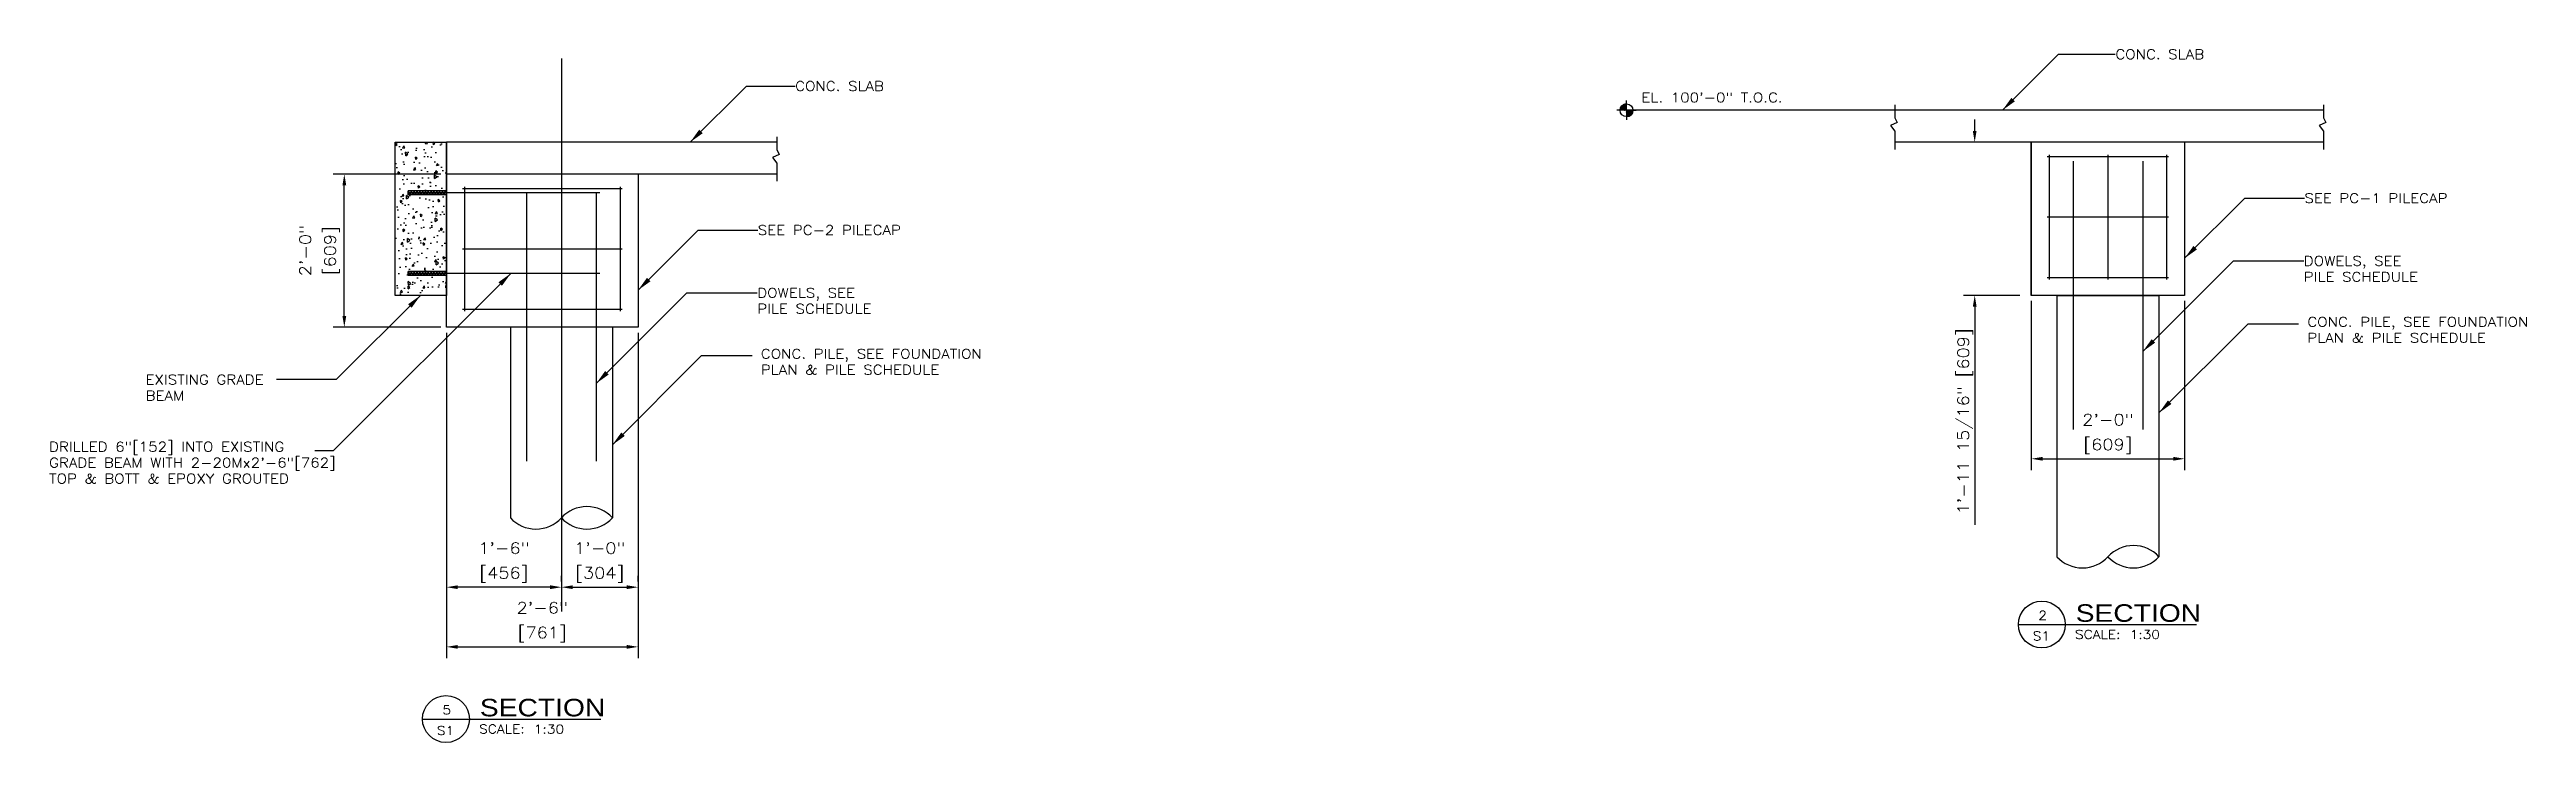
# Model space of a CAD drawing. Header units: millimetres. Extents: x -1323 to 60408, y -30584 to 1459.
# Drawn here: x 36980 to 46828, y -23114 to -20356 of the extents above; entities that cross this region are included whole.
import ezdxf
from ezdxf.enums import TextEntityAlignment as Align

# ---------------------------------------------------------------- set-up
doc = ezdxf.new("R2010")
doc.units = ezdxf.units.MM
for name, color, linetype in [('FLOOR$0$S-LIGHT', 3, 'Continuous'), ('Foundation_Details_Reinf', 131, 'Continuous'), ('GE-002-4', 2, 'Continuous'), ('L131', 131, 'Continuous'), ('LAYER11A', 11, 'Continuous'), ('LAYER131A', 131, 'Continuous'), ('LAYER15A', 15, 'Continuous'), ('STRUC_SECTION_CBM', 41, 'Continuous'), ('Struc_Section_Reinf', 131, 'Continuous'), ('Structural_Section_Dim', 2, 'Continuous'), ('TEXT131', 131, 'Continuous')]:
    doc.layers.add(name, color=color, linetype=linetype)
doc.styles.add('ROMANS', font='ROMANS.SHX', dxfattribs={"width": 0.8})
doc.styles.add('ROMANS-115', font='romans.shx', dxfattribs={"width": 1.15})
doc.styles.add('SANS-80', font='sanss___.ttf', dxfattribs={"width": 0.8})
doc.dimstyles.new('112-ROMANS-115-MS', dxfattribs={"dimscale": 0, "dimtxt": 1.5, "dimasz": 1.5, "dimexe": 1.5, "dimexo": 1.5, "dimgap": 0.125, "dimtad": 1, "dimdec": 4, "dimzin": 1, "dimdsep": 46, "dimlunit": 4, "dimtxsty": 'ROMANS-115', "dimcen": 0.125, "dimclrd": 256, "dimclre": 256, "dimclrt": 256, "dimadec": 0, "dimazin": 0, "dimtfac": 1, "dimtdec": 4, "dimtofl": 0, "dimtmove": 0, "dimatfit": 0, "dimfxl": 1, "dimfrac": 2, "dimtolj": 1, "dimtzin": 0, "dimarcsym": 0})
doc.dimstyles.new('Copy of 112-ROMANS-115-MS-BPV', dxfattribs={"dimscale": 0, "dimtxt": 1.5, "dimasz": 1.5, "dimexe": 1.5, "dimexo": 0.75, "dimgap": 0.75, "dimtad": 1, "dimdec": 3, "dimlfac": -96, "dimrnd": 0.125, "dimzin": 1, "dimdsep": 46, "dimlunit": 4, "dimtxsty": 'ROMANS-115', "dimcen": 0.75, "dimclrd": 256, "dimclre": 256, "dimclrt": 256, "dimadec": 0, "dimazin": 0, "dimtfac": 1, "dimtdec": 3, "dimtofl": 0, "dimtmove": 0, "dimatfit": 0, "dimfxl": 1, "dimfrac": 2, "dimtolj": 1, "dimtzin": 0, "dimarcsym": 0})

msp = doc.modelspace()

# ---------------------------------------------------------------- texts
at = {"layer": 'GE-002-4', "insert": (43309.46917, -20527.45515), "char_height": 38.1, "attachment_point": 1, "style": 'ROMANS-115'}
msp.add_mtext('EL. 100\'-0" T.O.C.', dxfattribs=at)
at = {"layer": 'Structural_Section_Dim', "char_height": 38.1, "attachment_point": 1, "style": 'ROMANS-115'}
for s, insert in [('\\A1;CONC. SLAB', (45193.77873, -20355.56559)), ('\\A1;CONC. SLAB', (39944.55437, -20482.09734)), ('SEE PC-1 PILECAP', (45945.44651, -20928.13077)), ('SEE PC-2 PILECAP', (39796.28713, -21055.13077)), ('DOWELS, SEE\\PPILE SCHEDULE', (45943.0282, -21177.92352)), ('DOWELS, SEE\\PPILE SCHEDULE', (39793.86882, -21304.92352)), ('\\A1;CONC. PILE, SEE FOUNDATION\\PPLAN & PILE SCHEDULE', (45957.19372, -21420.56188)), ('\\A1;CONC. PILE, SEE FOUNDATION\\PPLAN & PILE SCHEDULE', (39808.03433, -21547.56188)), ('\\A1;EXISTING GRADE\\PBEAM', (37361.93036, -21650.52103)), ('DRILLED 6"[152] INTO EXISTING \\PGRADE BEAM WITH 2-20Mx2\'-6"[762]\\PTOP & BOTT & EPOXY GROUTED', (36978.15367, -21917.37048))]:
    msp.add_mtext(s, dxfattribs=dict(at, insert=insert))

# ---------------------------------------------------------------- blocks, each defined once
blk = doc.blocks.new('*D90')
at = {"layer": 'Defpoints', "color": 0}
for p in [(44859.6, -20724.4), (44634.7, -21334), (44859.6, -21334)]:
    blk.add_point(p, dxfattribs=at)
at = {"layer": 'Structural_Section_Dim', "lineweight": -2}
for p, q in [((44634.7, -20679.4), (44634.7, -20634.4)), ((44814.6, -21334), (44589.7, -21334)), ((44634.7, -21379), (44634.7, -22247.2))]:
    blk.add_line(p, q, dxfattribs=at)
at = {"layer": 'Structural_Section_Dim'}
for points in [[(44627.2, -20679.4), (44642.2, -20679.4), (44634.7, -20724.4)], [(44627.2, -21379), (44642.2, -21379), (44634.7, -21334)]]:
    blk.add_solid(points, dxfattribs=at)
at = {"layer": 'Structural_Section_Dim', "insert": (44596.7, -21835.6), "char_height": 45, "attachment_point": 5, "rotation": 90, "style": 'ROMANS-115'}
blk.add_mtext('\\A1;1\'-11 15/16" [609]', dxfattribs=at)
blk = doc.blocks.new('*D91')
at = {"layer": 'Defpoints', "color": 0}
for p in [(44859.6, -21334), (45469.2, -21334), (45469.2, -21984.4)]:
    blk.add_point(p, dxfattribs=at)
at = {"layer": 'Structural_Section_Dim', "lineweight": -2}
for p, q in [((44859.6, -21356.5), (44859.6, -22029.4)), ((45469.2, -21356.5), (45469.2, -22029.4)), ((44904.6, -21984.4), (45424.2, -21984.4))]:
    blk.add_line(p, q, dxfattribs=at)
at = {"layer": 'Structural_Section_Dim'}
for points in [[(44904.6, -21976.9), (44904.6, -21991.9), (44859.6, -21984.4)], [(45424.2, -21976.9), (45424.2, -21991.9), (45469.2, -21984.4)]]:
    blk.add_solid(points, dxfattribs=at)
at = {"layer": 'Structural_Section_Dim', "char_height": 45, "attachment_point": 5, "style": 'ROMANS-115'}
for s, insert in [('\\A1;2\'-0"', (45164.4, -21829)), ('\\A1;[609]', (45164.4, -21935.1))]:
    blk.add_mtext(s, dxfattribs=dict(at, insert=insert))
blk = doc.blocks.new('Title-section')
at = {"layer": 'LAYER15A'}
blk.add_line((-2.066, -7.538), (-0.798, -7.538), dxfattribs=at)
blk.add_circle((-1.899, -7.538), 0.167, dxfattribs=at)
at = {"layer": 'L131', "style": 'ROMANS', "width": 1.15}
blk.add_text('SCALE:', height=0.0625, dxfattribs=at).set_placement((-1.663, -7.64))
for tag, p in [('TITLE_NO.', (-1.893, -7.504)), ('SHEET_NO.', (-1.902, -7.651))]:
    blk.add_attdef(tag, text='', height=0.0625, dxfattribs=at).set_placement(p, align=Align.CENTER)
blk.add_attdef('SCALE', (-1.274, -7.641), '', height=0.0625, dxfattribs=at)
at = {"layer": 'TEXT131', "style": 'SANS-80', "width": 1.15}
blk.add_text('SECTION', height=0.125, dxfattribs=at).set_placement((-1.658, -7.519))
blk = doc.blocks.new('*D92')
at = {"layer": 'Defpoints', "color": 0}
for p in [(38558.1, -21461), (39320.1, -21461), (39320.1, -22733)]:
    blk.add_point(p, dxfattribs=at)
at = {"layer": 'Structural_Section_Dim', "lineweight": -2}
for p, q in [((38558.1, -21483.5), (38558.1, -22778)), ((39320.1, -21483.5), (39320.1, -22778)), ((38603.1, -22733), (39275.1, -22733))]:
    blk.add_line(p, q, dxfattribs=at)
at = {"layer": 'Structural_Section_Dim'}
for points in [[(38603.1, -22725.5), (38603.1, -22740.5), (38558.1, -22733)], [(39275.1, -22725.5), (39275.1, -22740.5), (39320.1, -22733)]]:
    blk.add_solid(points, dxfattribs=at)
at = {"layer": 'Structural_Section_Dim', "char_height": 45, "attachment_point": 5, "style": 'ROMANS-115'}
for s, insert in [('\\A1;2\'-6"', (38939.1, -22577.7)), ('\\A1;[761]', (38939.1, -22683.7))]:
    blk.add_mtext(s, dxfattribs=dict(at, insert=insert))
blk = doc.blocks.new('*D93')
at = {"layer": 'Defpoints', "color": 0}
for p in [(38558.1, -22473.5), (38558.1, -22495.5), (39015.3, -22473.5)]:
    blk.add_point(p, dxfattribs=at)
at = {"layer": 'Structural_Section_Dim', "lineweight": -2}
for p, q in [((38558.1, -22496), (38558.1, -22540.5)), ((38970.3, -22495.5), (38603.1, -22495.5)), ((39015.3, -22496), (39015.3, -22540.5))]:
    blk.add_line(p, q, dxfattribs=at)
at = {"layer": 'Structural_Section_Dim'}
for points in [[(38603.1, -22488), (38603.1, -22503), (38558.1, -22495.5)], [(38970.3, -22488), (38970.3, -22503), (39015.3, -22495.5)]]:
    blk.add_solid(points, dxfattribs=at)
at = {"layer": 'Structural_Section_Dim', "char_height": 45, "attachment_point": 5, "style": 'ROMANS-115'}
for s, insert in [('\\A1;1\'-6"', (38786.7, -22340.2)), ('\\A1;[456]', (38786.7, -22446.2))]:
    blk.add_mtext(s, dxfattribs=dict(at, insert=insert))
blk = doc.blocks.new('*D94')
at = {"layer": 'Defpoints', "color": 0}
for p in [(39015.3, -22495.5), (39320.1, -22495.5), (39320.1, -22495.5)]:
    blk.add_point(p, dxfattribs=at)
at = {"layer": 'Structural_Section_Dim', "lineweight": -2}
for p, q in [((39015.3, -22473), (39015.3, -22450.5)), ((39320.1, -22473), (39320.1, -22450.5)), ((39060.3, -22495.5), (39275.1, -22495.5))]:
    blk.add_line(p, q, dxfattribs=at)
at = {"layer": 'Structural_Section_Dim'}
for points in [[(39060.3, -22488), (39060.3, -22503), (39015.3, -22495.5)], [(39275.1, -22488), (39275.1, -22503), (39320.1, -22495.5)]]:
    blk.add_solid(points, dxfattribs=at)
at = {"layer": 'Structural_Section_Dim', "char_height": 45, "attachment_point": 5, "style": 'ROMANS-115'}
for s, insert in [('\\A1;1\'-0"', (39167.7, -22340.2)), ('\\A1;[304]', (39167.7, -22446.2))]:
    blk.add_mtext(s, dxfattribs=dict(at, insert=insert))
blk = doc.blocks.new('*D95')
at = {"layer": 'Defpoints', "color": 0}
for p in [(38152.1, -20851.4), (38558.1, -20851.4), (38558.1, -21461)]:
    blk.add_point(p, dxfattribs=at)
at = {"layer": 'Structural_Section_Dim', "lineweight": -2}
for p, q in [((38535.6, -20851.4), (38107.1, -20851.4)), ((38152.1, -21416), (38152.1, -20896.4)), ((38535.6, -21461), (38107.1, -21461))]:
    blk.add_line(p, q, dxfattribs=at)
at = {"layer": 'Structural_Section_Dim'}
for points in [[(38144.6, -20896.4), (38159.6, -20896.4), (38152.1, -20851.4)], [(38144.6, -21416), (38159.6, -21416), (38152.1, -21461)]]:
    blk.add_solid(points, dxfattribs=at)
at = {"layer": 'Structural_Section_Dim', "char_height": 45, "attachment_point": 5, "rotation": 90, "style": 'ROMANS-115'}
for s, insert in [('\\A1;2\'-0"', (37996.8, -21156.2)), ('\\A1;[609]', (38102.9, -21156.2))]:
    blk.add_mtext(s, dxfattribs=dict(at, insert=insert))
blk = doc.blocks.new('*X83')
at = {"color": 0}
for p, q in [((614, 821.4), (626, 833.3)), ((614, 821.6), (625.8, 833.3)), ((614, 821.7), (625.6, 833.3)), ((614, 821.9), (625.4, 833.3)), ((614, 822.1), (625.3, 833.3)), ((614.1, 822.3), (625.1, 833.3)), ((614.1, 822.5), (624.9, 833.3)), ((614.1, 822.7), (624.7, 833.3)), ((614.1, 822.9), (624.5, 833.2)), ((614.1, 823.1), (624.3, 833.2)), ((614.2, 821.3), (626, 833.2)), ((614.2, 823.3), (624.1, 833.2)), ((614.2, 823.5), (623.8, 833.1)), ((614.3, 823.7), (623.6, 833.1)), ((614.3, 824), (623.4, 833.1)), ((614.3, 821.3), (626, 833)), ((614.4, 824.2), (623.2, 833)), ((614.4, 824.4), (622.9, 832.9)), ((614.5, 824.7), (622.7, 832.9)), ((614.5, 821.3), (626, 832.8)), ((614.6, 824.9), (622.4, 832.8)), ((614.7, 825.2), (622.2, 832.7)), ((614.7, 821.3), (626, 832.7)), ((614.8, 825.5), (621.9, 832.6)), ((614.9, 825.8), (621.6, 832.5)), ((614.9, 821.3), (626, 832.5)), ((615, 826.1), (621.3, 832.4)), ((615, 821.3), (626, 832.3)), ((615.1, 826.4), (621, 832.2)), ((615.2, 821.3), (626, 832.1)), ((615.3, 826.7), (620.6, 832.1)), ((615.4, 821.3), (626, 832)), ((615.5, 827.1), (620.3, 831.9)), ((615.6, 821.3), (626, 831.8)), ((615.7, 827.5), (619.9, 831.6)), ((615.8, 821.3), (626, 831.6)), ((615.9, 821.3), (626, 831.4)), ((616, 828), (619.4, 831.3)), ((616.1, 821.3), (626, 831.3)), ((616.3, 821.3), (626, 831.1)), ((616.4, 828.6), (618.8, 830.9)), ((616.5, 821.3), (626, 830.9)), ((616.6, 821.3), (626, 830.7)), ((616.8, 821.3), (626, 830.6)), ((617, 821.3), (626, 830.4)), ((617.2, 821.3), (626, 830.2)), ((617.3, 821.3), (626, 830)), ((617.5, 821.3), (626, 829.8)), ((617.7, 821.3), (626, 829.7)), ((617.9, 821.3), (626, 829.5)), ((618, 821.3), (626, 829.3)), ((618.2, 821.3), (626, 829.1)), ((618.4, 821.3), (626, 829)), ((618.6, 821.3), (626, 828.8)), ((618.8, 821.3), (626, 828.6)), ((618.9, 821.3), (626, 828.4)), ((619.1, 821.3), (626, 828.3)), ((619.3, 821.3), (626, 828.1)), ((619.5, 821.3), (626, 827.9)), ((619.6, 821.3), (626, 827.7)), ((619.8, 821.3), (626, 827.5)), ((620, 821.3), (626, 827.4)), ((620.2, 821.3), (626, 827.2)), ((620.3, 821.3), (626, 827)), ((620.5, 821.3), (626, 826.8)), ((620.7, 821.3), (626, 826.7)), ((620.9, 821.3), (626, 826.5)), ((621.1, 821.3), (626, 826.3)), ((621.2, 821.3), (626, 826.1)), ((621.4, 821.3), (626, 826)), ((621.6, 821.3), (626, 825.8)), ((621.8, 821.3), (626, 825.6)), ((621.9, 821.3), (626, 825.4)), ((622.1, 821.3), (626, 825.2)), ((622.3, 821.3), (626, 825.1)), ((622.5, 821.3), (626, 824.9)), ((622.6, 821.3), (626, 824.7)), ((622.8, 821.3), (626, 824.5)), ((623, 821.3), (626, 824.4)), ((623.2, 821.3), (626, 824.2)), ((623.4, 821.3), (626, 824)), ((623.5, 821.3), (626, 823.8)), ((623.7, 821.3), (626, 823.7)), ((623.9, 821.3), (626, 823.5)), ((624.1, 821.3), (626, 823.3)), ((624.2, 821.3), (626, 823.1)), ((624.4, 821.3), (626, 822.9)), ((624.6, 821.3), (626, 822.8)), ((624.8, 821.3), (626, 822.6)), ((624.9, 821.3), (626, 822.4)), ((625.1, 821.3), (626, 822.2)), ((625.3, 821.3), (626, 822.1)), ((625.5, 821.3), (626, 821.9)), ((625.7, 821.3), (626, 821.7)), ((625.8, 821.3), (626, 821.5)), ((626, 821.3), (626, 821.4))]:
    blk.add_line(p, q, dxfattribs=at)

# ---------------------------------------------------------------- dimensions: what is measured, and where the dimension line sits
at = {"layer": 'Structural_Section_Dim'}
for base, p1, p2, dimstyle, override, picture, middle in [((44634.68815, -21333.98427), (44859.64607, -20724.38427), (44859.64607, -21333.98427), '112-ROMANS-115-MS', {"dimscale": 30, "dimlfac": 0.0393, "dimrnd": 0, "dimse1": 1}, '*D90', (44596.65244, -21835.57356)), ((38152.14351, -20851.38427), (38558.08668, -21460.98427), (38558.08668, -20851.38427), 'Copy of 112-ROMANS-115-MS-BPV', {"dimscale": 30, "dimlfac": 0.0393, "dimrnd": 0, "dimpost": '\\X'}, '*D95', (38046.07209, -21156.18427))]:
    dim = msp.add_linear_dim(base=base, p1=p1, p2=p2, angle=90, dimstyle=dimstyle, override=override, dxfattribs=at)
    dim.commit()
    dim.dimension.update_dxf_attribs({"geometry": picture, "text_midpoint": middle})
for base, p1, p2, picture, middle in [((45469.24607, -21984.40669), (44859.64607, -21333.98427), (45469.24607, -21333.98427), '*D91', (45164.44607, -21878.33527)), ((39320.08668, -22733.00739), (38558.08668, -21460.98427), (39320.08668, -21460.98427), '*D92', (38939.08668, -22626.93596)), ((38558.08668, -22495.51442), (39015.28668, -22473.53532), (38558.08668, -22473.53532), '*D93', (38786.68668, -22389.44299)), ((39320.08668, -22495.51442), (39015.28668, -22495.51442), (39320.08668, -22495.51442), '*D94', (39167.68668, -22389.44299))]:
    dim = msp.add_linear_dim(base=base, p1=p1, p2=p2, dimstyle='Copy of 112-ROMANS-115-MS-BPV', override={"dimscale": 30, "dimlfac": 0.0393, "dimrnd": 0, "dimpost": '\\X'}, dxfattribs=at)
    dim.commit()
    dim.dimension.update_dxf_attribs({"geometry": picture, "text_midpoint": middle})

# ---------------------------------------------------------------- hatches: boundary and pattern name
at = {"layer": 'LAYER11A'}
h = msp.add_hatch(dxfattribs=at)
h.set_pattern_fill('AR-CONC', color=256, scale=12.7, angle=45, style=0)
h.set_pattern_definition([(95, (0, 0), (70.0471, 58.7765), [9.525, -104.775]), (40, (0, 0), (-80.009, 55.08855), [7.62, -83.82]), (145.4514, (5.84, 4.9), (-9.96181, 113.86506), [8.095, -89.04505]), (91.1842, (-17.96, 17.96), (110.705, 80.97695), [14.2875, -157.1625]), (141.6356, (-8.74, 24.71), (-3.54317, 171.4134), [12.1425, -133.56755]), (36.1842, (-17.96, 17.96), (-3.5433, 171.4134), [11.43, -125.73]), (66, (-4.49, 22.45), (89.75999, 17.44757), [9.525, -104.775]), (11, (-4.49, 22.45), (-43.27, 86.97067), [7.62, -83.82]), (116.4514, (2.99, 23.905), (46.49008, 104.4182), [8.095, -89.04505]), (82.5, (0, 0), (-28.802735, 30.986707), [0, -82.804, 0, -85.09, 0, -84.1375]), (52.5, (0, 0), (-11.794864, 59.0435), [0, -48.514, 0, -80.899, 0, -32.0675]), (12.5, (-20.026, -20.026), (49.964107, 45.913137), [0, -31.75, 0, -99.06, 0, -131.445]), (2.5, (-29.006, -29.006), (43.38193, 61.361295), [0, -41.275, 0, -65.786, 0, -93.345])])
h.paths.add_polyline_path([(38558.08668, -20918.05927), (38558.08668, -20724.38427), (38354.88668, -20724.38427), (38354.88668, -21333.98427), (38558.08668, -21333.98427), (38558.08668, -21254.60927), (38405.68668, -21254.60927), (38405.68668, -21238.73427), (38558.08668, -21238.73427), (38558.08668, -20933.93427), (38405.68668, -20933.93427), (38405.68668, -20918.05927)])
h = msp.add_hatch(dxfattribs=at)
h.set_pattern_fill('NET', color=256, scale=63.5, angle=45, style=0)
h.set_pattern_definition([(45, (6e-12, -127), (-5.6126601, 5.6126601), []), (135, (6e-12, -127), (-5.6126601, -5.6126601), [])])
h.paths.add_polyline_path([(38558.08668, -20925.99677), (38558.08668, -20918.05927), (38405.68668, -20918.05927), (38405.68668, -20925.99677)])
h.paths.add_polyline_path([(38558.08668, -20933.93427), (38558.08668, -20925.99677), (38405.68668, -20925.99677), (38405.68668, -20933.93427)])
h = msp.add_hatch(dxfattribs=at)
h.set_pattern_fill('NET', color=256, scale=63.5, angle=45, style=0)
h.set_pattern_definition([(45, (0, -447.675), (-5.6126601, 5.6126601), []), (135, (0, -447.675), (-5.6126601, -5.6126601), [])])
h.paths.add_polyline_path([(38558.08668, -21238.73427), (38405.68668, -21238.73427), (38405.68668, -21246.67177), (38558.08668, -21246.67177)])
h.paths.add_polyline_path([(38558.08668, -21246.67177), (38405.68668, -21246.67177), (38405.68668, -21254.60927), (38558.08668, -21254.60927)])

# ---------------------------------------------------------------- linework, layer by layer
at = {"layer": 'FLOOR$0$S-LIGHT'}
for q in [(43250.23608, -20559.18505), (43212.03686, -20597.38427), (43288.4353, -20597.38427), (43250.23608, -20635.58349)]:
    msp.add_line((43250.23608, -20597.38427), q, dxfattribs=at)
msp.add_circle((43250.23608, -20597.38427), 25.46615, dxfattribs=at)
for centre, start, end in [((43250.23608, -20597.38427), 90, 180), ((43250.23611, -20597.35117), 269.944781668, 359.944781668)]:
    msp.add_arc(centre, 25.46615, start, end, dxfattribs=at)
at = {"layer": 'Foundation_Details_Reinf'}
for p, q in [((45026.01193, -20800.58427), (45026.01193, -21867.38427)), ((45302.88021, -20800.58427), (45302.88021, -21867.38427)), ((38876.85254, -20927.58427), (38876.85254, -21994.38427)), ((39153.72082, -20927.58427), (39153.72082, -21994.38427))]:
    msp.add_line(p, q, dxfattribs=at)
at = {"layer": 'LAYER11A'}
for p, q in [((46020.87365, -20597.38427), (44316.89328, -20597.38427)), ((38558.08668, -21460.98427), (38558.08668, -20724.38427)), ((39871.71426, -20724.38427), (38558.08668, -20724.38427)), ((46020.87365, -20724.38427), (44316.89328, -20724.38427)), ((44859.64607, -20724.38427), (44859.64607, -21333.98427)), ((45469.24607, -20724.38427), (45469.24607, -21333.98427)), ((39871.71426, -20851.38427), (38558.08668, -20851.38427)), ((39320.08668, -20851.38427), (39320.08668, -21460.98427)), ((38405.68668, -20933.93427), (38405.68668, -20918.05927)), ((38405.68668, -21254.60927), (38405.68668, -21238.73427)), ((45469.24607, -21333.98427), (44859.64607, -21333.98427)), ((39320.08668, -21460.98427), (38558.08668, -21460.98427))]:
    msp.add_line(p, q, dxfattribs=at)
at = {"layer": 'LAYER11A', "ltscale": 10}
for p, q in [((38558.08668, -20918.05927), (38405.68668, -20918.05927)), ((38558.08668, -20933.93427), (38405.68668, -20933.93427)), ((38558.08668, -21238.73427), (38405.68668, -21238.73427)), ((38558.08668, -21254.60927), (38405.68668, -21254.60927))]:
    msp.add_line(p, q, dxfattribs=at)
msp.add_lwpolyline([(38558.08668, -21333.98427), (38354.88668, -21333.98427), (38354.88668, -20724.38427), (38558.08668, -20724.38427)], close=True, dxfattribs=at)
at = {"layer": 'LAYER131A'}
for p, q in [((44961.59892, -21333.98427), (44961.59892, -22374.08095)), ((44961.59892, -21333.98427), (45367.29322, -21333.98427)), ((45367.29322, -21333.98427), (45367.29322, -22374.08095)), ((38812.43953, -21460.98427), (38812.43953, -22219.57322)), ((39218.13383, -21460.98427), (39218.13383, -22219.57322))]:
    msp.add_line(p, q, dxfattribs=at)
for centre, start, end in [((38913.86311, -22126.35507), 222.586035859, 317.413964141), ((39116.71025, -22312.79137), 42.586035859, 137.413964141), ((39116.71025, -22126.35507), 222.586035859, 317.413964141), ((45265.86964, -22467.2991), 42.586035859, 137.413964141), ((45063.02249, -22280.86281), 222.586035859, 317.413964141), ((45265.86964, -22280.86281), 222.586035859, 317.413964141)]:
    msp.add_arc(centre, 137.75472, start, end, dxfattribs=at)
at = {"layer": 'STRUC_SECTION_CBM', "ltscale": 8}
for p, q in [((44859.64607, -21333.98427), (44859.64607, -20724.38427)), ((45062.84607, -21333.98427), (44859.64607, -21333.98427))]:
    msp.add_line(p, q, dxfattribs=at)
at = {"layer": 'Struc_Section_Reinf'}
for p, q in [((44931.08357, -20775.18427), (44931.08357, -21270.48427)), ((45164.44607, -20775.18427), (45164.44607, -21270.48427)), ((45397.80857, -20775.18427), (45397.80857, -21270.48427)), ((45405.74607, -20783.12177), (44923.14607, -20783.12177)), ((39167.68668, -20925.99677), (38405.68668, -20925.99677)), ((39256.58668, -20910.12177), (38621.58668, -20910.12177)), ((38629.52418, -20902.18427), (38629.52418, -21397.48427)), ((39248.64918, -20902.18427), (39248.64918, -21397.48427)), ((45405.74607, -21022.83427), (44923.14607, -21022.83427)), ((39256.58668, -21149.83427), (38621.58668, -21149.83427)), ((39167.68668, -21246.67177), (38405.68668, -21246.67177)), ((44923.14607, -21262.54677), (45405.74607, -21262.54677)), ((38621.58668, -21389.54677), (39256.58668, -21389.54677))]:
    msp.add_line(p, q, dxfattribs=at)
at = {"layer": 'Structural_Section_Dim', "ltscale": 12}
for p, q in [((39015.28668, -20390.81957), (39015.28668, -22592.13934)), ((44316.89328, -20597.38427), (43250.23608, -20597.38427))]:
    msp.add_line(p, q, dxfattribs=at)
at = {"layer": 'Structural_Section_Dim'}
for p, q in [((44316.89328, -20576.08059), (44316.89328, -20627.02892)), ((46020.87365, -20576.08059), (46020.87365, -20627.02892)), ((44326.61012, -20646.43783), (44299.8888, -20658.56843)), ((44299.8888, -20658.56843), (44316.89328, -20680.40344)), ((44316.89328, -20627.02892), (44326.61012, -20646.43783)), ((44316.89328, -20680.40344), (44316.89328, -20753.18682)), ((46030.59049, -20646.43783), (46003.86917, -20658.56843)), ((46003.86917, -20658.56843), (46020.87365, -20680.40344)), ((46020.87365, -20627.02892), (46030.59049, -20646.43783)), ((46020.87365, -20680.40344), (46020.87365, -20753.18682)), ((39881.4311, -20773.43783), (39854.70979, -20785.56843)), ((39871.71426, -20703.08059), (39871.71426, -20754.02892)), ((39871.71426, -20754.02892), (39881.4311, -20773.43783)), ((39854.70979, -20785.56843), (39871.71426, -20807.40344)), ((39871.71426, -20807.40344), (39871.71426, -20880.18682))]:
    msp.add_line(p, q, dxfattribs=at)

# ---------------------------------------------------------------- block references
at = {"layer": 'FLOOR$0$S-LIGHT', "xscale": 2.122178819443161, "yscale": 2.122178819446049, "zscale": 2.122178819445409}
msp.add_blockref('*X83', (41921.78827, -22340.41895), dxfattribs=at)
at = {"layer": 'FLOOR$0$S-LIGHT', "xscale": -2.122178819444738, "yscale": 2.122178819446049, "zscale": 2.122178819445409, "rotation": 269.9447816678198}
msp.add_blockref('*X83', (41505.99917, -21924.19581), dxfattribs=at)
at = {"layer": 'Structural_Section_Dim', "xscale": 558.8, "yscale": 558.8, "zscale": 558.8}
for p, values in [((45962.65959, -18431.70555), {'TITLE_NO.': '2', 'SHEET_NO.': 'S1', 'SCALE': '1:30'}), ((39617.46106, -18808.06036), {'TITLE_NO.': '5', 'SHEET_NO.': 'S1', 'SCALE': '1:30'})]:
    msp.add_blockref('Title-section', p, dxfattribs=at).add_auto_attribs(values)

msp.set_redraw_order([(e.dxf.handle, doc.entitydb.next_handle()) for e in msp.query("TEXT MTEXT ATTDEF DIMENSION ARC_DIMENSION")])  # texts and dimensions are drawn at this point

# ---------------------------------------------------------------- leaders
at = {"layer": 'Structural_Section_Dim', "annotation_type": 0, "has_hookline": 1}
for points, dimstyle, hookline_direction, text_width in [([(44745.00497, -20597.38427), (44968.2419, -20374.14734), (45193.65373, -20374.61559)], '112-ROMANS-115-MS', 0, 390.16214), ([(39527.44428, -20724.38427), (39750.68122, -20501.14734), (39944.42937, -20501.14734)], '112-ROMANS-115-MS', 0, 390.16214), ([(45469.24607, -21186.48892), (45708.55422, -20947.18077), (45945.32151, -20947.18077)], '112-ROMANS-115-MS', 0, 640.53357), ([(39320.08668, -21313.48892), (39559.39483, -21074.18077), (39796.16213, -21074.18077)], '112-ROMANS-115-MS', 0, 640.53357), ([(45302.88021, -21557.71602), (45663.62271, -21196.97352), (45942.9032, -21196.97352)], '112-ROMANS-115-MS', 0, 502.82929), ([(38455.17836, -21333.98427), (38119.59161, -21669.57103), (37882.20108, -21669.57103)], 'Copy of 112-ROMANS-115-MS-BPV', 1, 519.52071), ([(39153.72082, -21684.71602), (39514.46332, -21323.97352), (39793.74382, -21323.97352)], '112-ROMANS-115-MS', 0, 502.82929)]:
    msp.add_leader(points, dimstyle=dimstyle, override={"dimscale": 1, "dimasz": 60, "dimtad": 0}, dxfattribs=dict(at, hookline_direction=hookline_direction, text_width=text_width))
at = {"layer": 'Structural_Section_Dim'}
for points, dimstyle in [([(38814.26516, -21246.67177), (38108.39811, -21952.53883), (38035.36688, -21952.53883)], 'Copy of 112-ROMANS-115-MS-BPV'), ([(45367.29322, -21801.86827), (45722.08426, -21447.07723), (45922.24158, -21447.07723)], '112-ROMANS-115-MS'), ([(39218.13383, -21928.86827), (39572.92487, -21574.07723), (39773.08219, -21574.07723)], '112-ROMANS-115-MS')]:
    msp.add_leader(points, dimstyle=dimstyle, override={"dimscale": 1, "dimasz": 60, "dimtad": 0}, dxfattribs=at)

doc.saveas('drawing.dxf')
